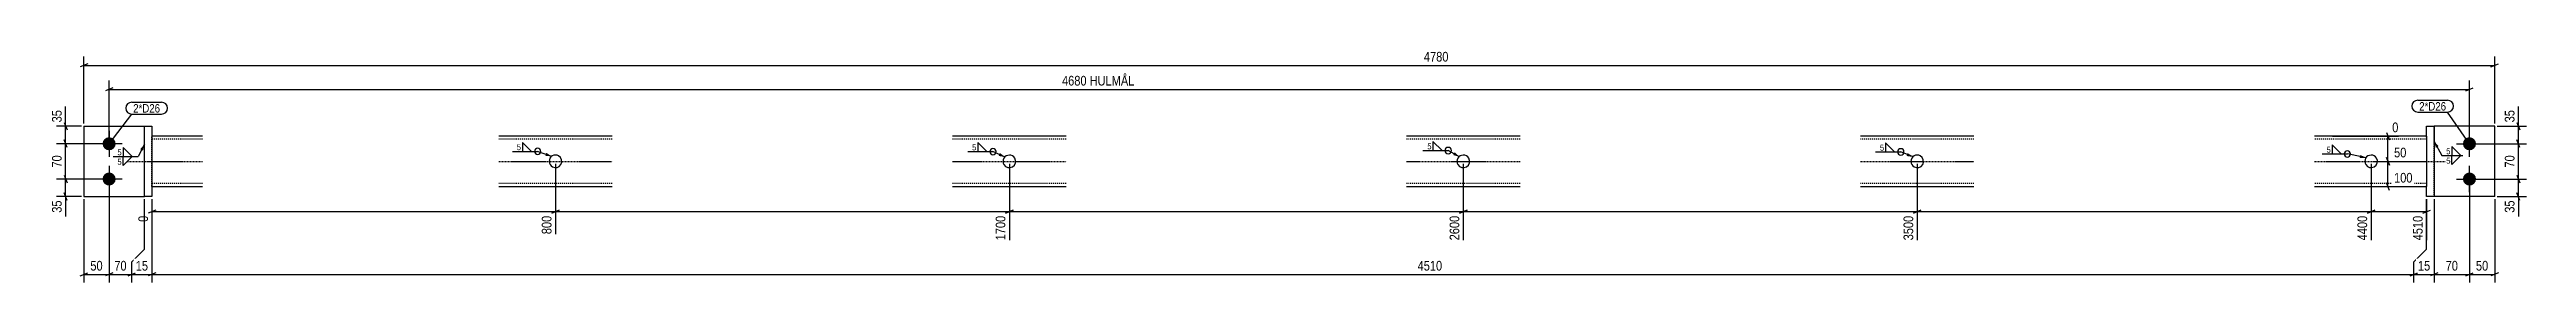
# Model space of a CAD drawing. Header units: millimetres. Extents: x 12 to 16462, y 12 to 475.
# Drawn here: x 11551 to 16462, y 12 to 475 of the extents above; entities that cross this region are included whole.
import ezdxf

# ---------------------------------------------------------------- set-up
doc = ezdxf.new("R2010")
doc.units = ezdxf.units.MM
doc.linetypes.add('DXK_LINE_DOT2', pattern=[3.9198, 1.9599, -1.9599])
doc.linetypes.add('DXK_LINE_DOT3', pattern=[5.9187, 2.979, -0.9799, 0.9799, -0.9799])
for name, color, linetype in [('MÅLSÆTNING', 7, 'Continuous'), ('STÅL', 7, 'Continuous'), ('TEKST', 7, 'Continuous')]:
    doc.layers.add(name, color=color, linetype=linetype)
doc.styles.add('Arial Narrow', font='ARIALN.TTF', dxfattribs={"height": 0.2})

msp = doc.modelspace()

# ---------------------------------------------------------------- hatches: boundary and pattern name
at = {"layer": 'STÅL', "linetype": 'Continuous'}
for points in [[(11669.4, 274.5, -1), (11669.4, 300.5, -1)], [(16349.4, 300.5, -1), (16349.4, 274.5, -1)], [(11669.4, 204.5, -1), (11669.4, 230.5, -1)], [(16349.4, 230.5, -1), (16349.4, 204.5, -1)]]:
    msp.add_hatch(color=96, dxfattribs=at).paths.add_polyline_path(points)
at = {"layer": 'TEKST', "linetype": 'Continuous'}
for points in [[(11731, 276.7), (11739.4, 286.5), (11736.6, 273.9)], [(12536.4, 269.5), (12547.2, 262.3), (12534.4, 263.6)], [(13435.8, 269.1), (13445.9, 261.1), (13433.2, 263.4)], [(14337.2, 270.6), (14346.7, 261.8), (14334.2, 265.1)], [(15235.8, 269), (15246.2, 261.3), (15233.4, 263.2)], [(16133, 265.3), (16144.6, 259.7), (16131.7, 259.2)]]:
    msp.add_hatch(color=3, dxfattribs=at).paths.add_polyline_path(points)

# ---------------------------------------------------------------- linework, layer by layer
at = {"layer": 'MÅLSÆTNING', "color": 7, "linetype": 'Continuous'}
for p, q in [((11626.9, 446), (11611.9, 440)), ((11619.4, 327.5), (11619.4, 460.8)), ((11619.4, 443), (16399.4, 443)), ((16391.9, 440), (16406.9, 446)), ((16399.4, 327.5), (16399.4, 460.8)), ((11676.9, 398.4), (11661.9, 392.4)), ((11669.4, 292.5), (11669.4, 413.2)), ((11669.4, 395.4), (16349.4, 395.4)), ((16341.9, 392.4), (16356.9, 398.4)), ((16349.4, 292.5), (16349.4, 413.2)), ((11614.4, 322.5), (11565.3, 322.5)), ((11580, 330), (11586, 315)), ((11586, 280), (11580, 295)), ((11586, 280), (11580, 295)), ((11583, 287.5), (11583, 322.5)), ((16077.9, 302.5), (16208.4, 302.5)), ((16184.7, 310), (16190.7, 295)), ((16187.7, 252.5), (16187.7, 302.5)), ((16404.4, 322.5), (16462.4, 322.5)), ((16443.4, 330), (16449.4, 315)), ((16449.4, 280), (16443.4, 295)), ((16449.4, 280), (16443.4, 295)), ((16446.4, 287.5), (16446.4, 322.5)), ((11664.4, 287.5), (11565.3, 287.5)), ((11664.4, 287.5), (11565.3, 287.5)), ((11583, 217.5), (11583, 287.5)), ((12554.4, 247.5), (12554.4, 108)), ((12554.4, 247.5), (12554.4, 108)), ((13454.4, 247.5), (13454.4, 95.8)), ((13454.4, 247.5), (13454.4, 95.8)), ((14354.4, 247.5), (14354.4, 95.8)), ((14354.4, 247.5), (14354.4, 95.8)), ((15254.4, 247.5), (15254.4, 95.8)), ((15254.4, 247.5), (15254.4, 95.8)), ((16154.4, 247.5), (16154.4, 95.8)), ((16159.4, 252.5), (16227.9, 252.5)), ((16159.4, 252.5), (16227.9, 252.5)), ((16190.7, 245), (16184.7, 260)), ((16184.7, 260), (16190.7, 245)), ((16187.7, 202.5), (16187.7, 252.5)), ((16354.4, 287.5), (16462.4, 287.5)), ((16354.4, 287.5), (16462.4, 287.5)), ((16446.4, 217.5), (16446.4, 287.5)), ((11664.4, 217.5), (11565.3, 217.5)), ((11580, 225), (11586, 210)), ((11669.4, 212.5), (11669.4, 12)), ((16078.2, 202.5), (16240.1, 202.5)), ((16190.7, 195), (16184.7, 210)), ((16349.4, 212.5), (16349.4, 12)), ((16354.4, 217.5), (16462.4, 217.5)), ((16354.4, 217.5), (16462.4, 217.5)), ((16443.4, 225), (16449.4, 210)), ((16443.4, 225), (16449.4, 210)), ((16446.4, 182.5), (16446.4, 217.5)), ((11614.4, 182.5), (11565.3, 182.5)), ((11586, 175), (11580, 190)), ((11619.4, 177.5), (11619.4, 12)), ((11739.4, 78), (11739.4, 177.5)), ((11761.9, 156), (11746.9, 150)), ((11754.4, 177.5), (11754.4, 12)), ((11754.4, 177.5), (11754.4, 132.4)), ((11754.4, 153), (12554.4, 153)), ((12561.9, 156), (12546.9, 150)), ((12546.9, 150), (12561.9, 156)), ((12554.4, 153), (13454.4, 153)), ((13461.9, 156), (13446.9, 150)), ((13446.9, 150), (13461.9, 156)), ((13454.4, 153), (14354.4, 153)), ((14361.9, 156), (14346.9, 150)), ((14346.9, 150), (14361.9, 156)), ((14354.4, 153), (15254.4, 153)), ((15261.9, 156), (15246.9, 150)), ((15246.9, 150), (15261.9, 156)), ((15254.4, 153), (16154.4, 153)), ((16146.9, 150), (16161.9, 156)), ((16256.9, 150), (16271.9, 156)), ((16264.4, 78), (16264.4, 177.5)), ((16264.4, 78), (16264.4, 177.5)), ((16264.4, 177.5), (16264.4, 95.8)), ((16279.4, 177.5), (16279.4, 12)), ((16399.4, 177.5), (16399.4, 12)), ((16404.4, 182.5), (16462.4, 182.5)), ((16449.4, 175), (16443.4, 190)), ((11714.4, 53), (11739.4, 78)), ((11714.4, 12), (11714.4, 53)), ((16239.4, 53), (16264.4, 78)), ((16239.4, 53), (16264.4, 78)), ((16239.4, 12), (16239.4, 53)), ((16239.4, 12), (16239.4, 53)), ((11611.9, 25), (11626.9, 31)), ((11676.9, 31), (11661.9, 25)), ((11669.4, 28), (11714.4, 28)), ((11706.9, 25), (11721.9, 31)), ((11761.9, 31), (11746.9, 25)), ((11761.9, 31), (11746.9, 25)), ((11754.4, 28), (16239.4, 28)), ((16231.9, 25), (16246.9, 31)), ((16231.9, 25), (16246.9, 31)), ((16239.4, 28), (16279.4, 28)), ((16286.9, 31), (16271.9, 25)), ((16341.9, 25), (16356.9, 31)), ((16349.4, 28), (16399.4, 28)), ((16406.9, 31), (16391.9, 25))]:
    msp.add_line(p, q, dxfattribs=at)
at = {"layer": 'STÅL', "color": 2, "linetype": 'Continuous'}
for p, q in [((11619.4, 322.5), (11739.4, 322.5)), ((11619.4, 322.5), (11619.4, 182.5)), ((11739.4, 182.5), (11739.4, 322.5)), ((11739.4, 322.5), (11754.4, 322.5)), ((11754.4, 322.5), (11754.4, 300.6)), ((11854.4, 302.5), (11754.4, 302.5)), ((11754.4, 300.6), (11754.4, 204.3)), ((12666.9, 302.5), (12441.9, 302.5)), ((13566.9, 302.5), (13341.9, 302.5)), ((14466.9, 302.5), (14241.9, 302.5)), ((15366.9, 302.5), (15141.9, 302.5)), ((16264.4, 302.5), (16041.9, 302.5)), ((16264.4, 300.6), (16264.4, 322.5)), ((16264.4, 322.5), (16279.4, 322.5)), ((16264.4, 300.6), (16264.4, 204.3)), ((16399.4, 322.5), (16279.4, 322.5)), ((16279.4, 322.5), (16279.4, 182.5)), ((16399.4, 182.5), (16399.4, 322.5)), ((11754.4, 204.3), (11754.4, 182.5)), ((11754.4, 202.5), (11854.4, 202.5)), ((12441.9, 202.5), (12666.9, 202.5)), ((13341.9, 202.5), (13566.9, 202.5)), ((14241.9, 202.5), (14466.9, 202.5)), ((15141.9, 202.5), (15366.9, 202.5)), ((16041.9, 202.5), (16264.4, 202.5)), ((16264.4, 182.5), (16264.4, 204.3)), ((11619.4, 182.5), (11739.4, 182.5)), ((11754.4, 182.5), (11739.4, 182.5)), ((16279.4, 182.5), (16264.4, 182.5)), ((16399.4, 182.5), (16279.4, 182.5))]:
    msp.add_line(p, q, dxfattribs=at)
at = {"layer": 'STÅL', "color": 96, "linetype": 'Continuous'}
for p, q in [((11669.4, 313.5), (11669.4, 261.5)), ((16349.4, 261.5), (16349.4, 313.5)), ((11695.4, 287.5), (11643.4, 287.5)), ((16323.4, 287.5), (16375.4, 287.5)), ((11695.4, 217.5), (11643.4, 217.5)), ((11669.4, 243.5), (11669.4, 191.5)), ((16323.4, 217.5), (16375.4, 217.5)), ((16349.4, 191.5), (16349.4, 243.5))]:
    msp.add_line(p, q, dxfattribs=at)
at = {"layer": 'STÅL', "color": 7, "linetype": 'DXK_LINE_DOT2'}
for p, q in [((11739.4, 182.5), (11739.4, 322.5)), ((11754.4, 302.5), (11754.4, 301.6)), ((11754.4, 300.6), (11754.4, 301.6)), ((11754.4, 204.3), (11754.4, 300.6)), ((11854.4, 296.5), (11754.4, 296.5)), ((12666.9, 296.5), (12441.9, 296.5)), ((13566.9, 296.5), (13341.9, 296.5)), ((14466.9, 296.5), (14241.9, 296.5)), ((15366.9, 296.5), (15141.9, 296.5)), ((16264.4, 296.5), (16041.9, 296.5)), ((16264.4, 302.5), (16264.4, 300.6)), ((16264.4, 300.6), (16264.4, 204.3)), ((16279.4, 182.5), (16279.4, 322.5)), ((11854.4, 208.5), (11754.4, 208.5)), ((11754.4, 202.5), (11754.4, 204.3)), ((12666.9, 208.5), (12441.9, 208.5)), ((13566.9, 208.5), (13341.9, 208.5)), ((14466.9, 208.5), (14241.9, 208.5)), ((15366.9, 208.5), (15141.9, 208.5)), ((16264.4, 208.5), (16041.9, 208.5)), ((16264.4, 203.4), (16264.4, 204.3)), ((16264.4, 203.4), (16264.4, 202.5))]:
    msp.add_line(p, q, dxfattribs=at)
at = {"layer": 'STÅL', "color": 7, "linetype": 'DXK_LINE_DOT3'}
for p, q in [((11704.4, 252.5), (11854.4, 252.5)), ((12441.9, 252.5), (12666.9, 252.5)), ((12554.4, 252.5), (12554.4, 252.5)), ((13341.9, 252.5), (13566.9, 252.5)), ((13454.4, 252.5), (13454.4, 252.5)), ((14241.9, 252.5), (14466.9, 252.5)), ((14354.4, 252.5), (14354.4, 252.5)), ((15141.9, 252.5), (15366.9, 252.5)), ((15254.4, 252.5), (15254.4, 252.5)), ((16041.9, 252.5), (16314.4, 252.5)), ((16154.4, 252.5), (16154.4, 252.5))]:
    msp.add_line(p, q, dxfattribs=at)
at = {"layer": 'STÅL', "color": 2, "linetype": 'Continuous'}
for centre, start, end in [((12554.4, 252.5), 60.3737, 240.3737), ((12554.4, 252.5), 240.3737, 60.3737), ((13454.4, 252.5), 30.3737, 210.3737), ((13454.4, 252.5), 210.3737, 30.3737), ((14354.4, 252.5), 30.3737, 210.3737), ((14354.4, 252.5), 210.3737, 30.3737), ((15254.4, 252.5), 60.3737, 240.3737), ((15254.4, 252.5), 240.3737, 60.3737), ((16154.4, 252.5), 30.3737, 210.3737), ((16154.4, 252.5), 210.3737, 30.3737)]:
    msp.add_arc(centre, 12.5, start, end, dxfattribs=at)
at = {"layer": 'TEKST', "color": 3, "linetype": 'Continuous'}
for p, q in [((11739.4, 286.5), (11727.2, 262.2)), ((12547.2, 262.3), (12519.1, 272.3)), ((13445.9, 261.1), (13421.9, 272)), ((14346.7, 261.8), (14324.5, 274.1)), ((15246.2, 261.3), (15221.9, 271.4)), ((16144.6, 259.7), (16107.4, 267.3))]:
    msp.add_line(p, q, dxfattribs=at)
for centre, start, end in [((12519.1, 272.3), 90, 270), ((12519.1, 272.3), 270, 90), ((13421.9, 272), 90, 270), ((13421.9, 272), 270, 90), ((14324.5, 274.1), 90, 270), ((14324.5, 274.1), 270, 90), ((15221.9, 271.4), 90, 270), ((15221.9, 271.4), 270, 90), ((16107.4, 267.3), 90, 270), ((16107.4, 267.3), 270, 90)]:
    msp.add_arc(centre, 6.25, start, end, dxfattribs=at)

# ---------------------------------------------------------------- wipeouts: each hides what was drawn before it
at = {"color": 0}
msp.add_wipeout([(11770.4, 349.5), (11770.4, 367), (11717.2, 367), (11717.2, 349.5)], dxfattribs=at).dxf.layer = 'TEKST'

# ---------------------------------------------------------------- next in the draw order: wipeouts: each hides what was drawn before it
for points, layer in [([(14329, 446.8), (14329, 474.8), (14272.3, 474.8), (14272.3, 446.8)], 'MÅLSÆTNING'), ([(11579.3, 358.3), (11551.3, 358.3), (11551.3, 326), (11579.3, 326)], 'MÅLSÆTNING'), ([(16442.6, 358.3), (16414.6, 358.3), (16414.6, 326), (16442.6, 326)], 'MÅLSÆTNING'), ([(11579.3, 268.7), (11551.3, 268.7), (11551.3, 236.3), (11579.3, 236.3)], 'MÅLSÆTNING'), ([(16442.6, 268.7), (16414.6, 268.7), (16414.6, 236.3), (16442.6, 236.3)], 'MÅLSÆTNING'), ([(16442.6, 179), (16414.6, 179), (16414.6, 146.6), (16442.6, 146.6)], 'MÅLSÆTNING'), ([(11708.1, 31.7), (11708.1, 59.7), (11675.7, 59.7), (11675.7, 31.7)], 'MÅLSÆTNING'), ([(14316.5, 31.7), (14316.5, 59.7), (14259.8, 59.7), (14259.8, 31.7)], 'MÅLSÆTNING'), ([(16275.6, 31.7), (16275.6, 59.7), (16243.2, 59.7), (16243.2, 31.7)], 'MÅLSÆTNING'), ([(16390.6, 31.7), (16390.6, 59.7), (16358.2, 59.7), (16358.2, 31.7)], 'MÅLSÆTNING'), ([(11770.4, 349.5), (11770.4, 367), (11717.2, 367), (11717.2, 349.5)], 'TEKST'), ([(16303.1, 353.5), (16303.1, 371), (16249.8, 371), (16249.8, 353.5)], 'TEKST'), ([(12486.3, 273.8), (12486.3, 288.3), (12476.7, 288.3), (12476.7, 273.8)], 'TEKST'), ([(13389.1, 273.5), (13389.1, 288), (13379.5, 288), (13379.5, 273.5)], 'TEKST'), ([(14291.7, 275.6), (14291.7, 290.1), (14282.1, 290.1), (14282.1, 275.6)], 'TEKST'), ([(15189.1, 272.9), (15189.1, 287.4), (15179.5, 287.4), (15179.5, 272.9)], 'TEKST'), ([(16074.7, 268.8), (16074.7, 283.3), (16065.1, 283.3), (16065.1, 268.8)], 'TEKST')]:
    msp.add_wipeout(points, dxfattribs=at).dxf.layer = layer
at = {"color": 0, "linetype": 'Continuous'}
for points in [[(16212.4, 306.5), (16212.4, 334.5), (16192.2, 334.5), (16192.2, 306.5)], [(11750.4, 148.5), (11722.4, 148.5), (11722.4, 128.4), (11750.4, 128.4)], [(12550.4, 148.5), (12522.4, 148.5), (12522.4, 104), (12550.4, 104)], [(13450.4, 148.5), (13422.4, 148.5), (13422.4, 91.8), (13450.4, 91.8)], [(14350.4, 148.5), (14322.4, 148.5), (14322.4, 91.8), (14350.4, 91.8)], [(15250.4, 148.5), (15222.4, 148.5), (15222.4, 91.8), (15250.4, 91.8)], [(16150.4, 148.5), (16122.4, 148.5), (16122.4, 91.8), (16150.4, 91.8)]]:
    msp.add_wipeout(points, dxfattribs=at).dxf.layer = 'MÅLSÆTNING'

# ---------------------------------------------------------------- next in the draw order: linework, layer by layer
at = {"layer": 'MÅLSÆTNING', "color": 7, "linetype": 'Continuous'}
for p, q in [((11583, 322.5), (11583, 361.8)), ((11583, 322.5), (11583, 361.8)), ((16446.4, 322.5), (16446.4, 361.8)), ((16446.4, 322.5), (16446.4, 361.8)), ((16154.4, 247.5), (16154.4, 95.8)), ((11664.4, 217.5), (11565.3, 217.5)), ((11580, 225), (11586, 210)), ((11583, 182.5), (11583, 217.5)), ((11669.4, 212.5), (11669.4, 12)), ((16349.4, 212.5), (16349.4, 12)), ((11739.4, 78), (11739.4, 177.5)), ((11754.4, 177.5), (11754.4, 12)), ((16161.9, 156), (16146.9, 150)), ((16154.4, 153), (16264.4, 153)), ((16279.4, 177.5), (16279.4, 12)), ((16446.4, 182.5), (16446.4, 143.1)), ((16446.4, 182.5), (16446.4, 143.1)), ((11714.4, 53), (11739.4, 78)), ((11714.4, 12), (11714.4, 53)), ((11619.4, 28), (11669.4, 28)), ((11676.9, 31), (11661.9, 25)), ((11706.9, 25), (11721.9, 31)), ((11714.4, 28), (11754.4, 28)), ((16286.9, 31), (16271.9, 25)), ((16279.4, 28), (16349.4, 28)), ((16341.9, 25), (16356.9, 31))]:
    msp.add_line(p, q, dxfattribs=at)
at = {"layer": 'TEKST', "color": 7, "linetype": 'Continuous'}
for p, q in [((11669.4, 287.5), (11714.2, 346.5)), ((11714.2, 370), (11773.4, 370)), ((11714.2, 346.5), (11773.4, 346.5))]:
    msp.add_line(p, q, dxfattribs=at)
at = {"layer": 'TEKST', "color": 3, "linetype": 'Continuous'}
for p, q in [((12468.9, 272.3), (12519.1, 272.3)), ((12506.7, 272.3), (12488.9, 290.2)), ((12488.9, 290.2), (12488.9, 272.3)), ((12488.9, 272.3), (12506.7, 272.3)), ((13371.7, 272), (13421.9, 272)), ((13409.5, 272), (13391.7, 289.8)), ((13391.7, 289.8), (13391.7, 272)), ((13391.7, 272), (13409.5, 272)), ((14274.4, 274.1), (14324.5, 274.1)), ((14312.2, 274.1), (14294.3, 291.9)), ((14294.3, 291.9), (14294.3, 274.1)), ((14294.3, 274.1), (14312.2, 274.1)), ((15171.7, 271.4), (15221.9, 271.4)), ((15209.5, 271.4), (15191.7, 289.3)), ((15191.7, 289.3), (15191.7, 271.4)), ((15191.7, 271.4), (15209.5, 271.4)), ((16057.3, 267.3), (16107.4, 267.3)), ((16095.1, 267.3), (16077.3, 285.1)), ((16077.3, 285.1), (16077.3, 267.3)), ((16077.3, 267.3), (16095.1, 267.3))]:
    msp.add_line(p, q, dxfattribs=at)
at = {"layer": 'TEKST', "color": 7, "linetype": 'Continuous'}
for centre, start, end in [((11714.2, 358.2), 90, 270), ((11773.4, 358.2), 270, 90)]:
    msp.add_arc(centre, 11.8, start, end, dxfattribs=at)

# ---------------------------------------------------------------- next in the draw order: texts
at = {"layer": 'MÅLSÆTNING', "color": 3, "style": 'Arial Narrow'}
for s, p in [('4780', (14276.3, 450.8)), ('70', (11679.7, 35.8)), ('4510', (14263.8, 35.8)), ('15', (16247.2, 35.8)), ('50', (16362.2, 35.8))]:
    msp.add_text(s, height=19.09, dxfattribs=at).set_placement(p)
for s, p in [('35', (11575.3, 330)), ('35', (16438.6, 330)), ('70', (11575.3, 240.3)), ('70', (16438.6, 240.3)), ('35', (16438.6, 150.6))]:
    msp.add_text(s, height=19.09, rotation=90.0002, dxfattribs=at).set_placement(p)
at = {"layer": 'MÅLSÆTNING', "color": 3, "linetype": 'Continuous', "style": 'Arial Narrow'}
msp.add_text('0', height=19.1, dxfattribs=at).set_placement((16196.2, 310.5))
for s, height, p in [('0', 19.1, (11746.4, 132.4)), ('800', 19.09, (12546.4, 108)), ('1700', 19.09, (13446.4, 95.8)), ('2600', 19.09, (14346.4, 95.8)), ('3500', 19.09, (15246.4, 95.8)), ('4400', 19.09, (16146.4, 95.8))]:
    msp.add_text(s, height=height, rotation=90.0002, dxfattribs=at).set_placement(p)
at = {"layer": 'TEKST', "color": 3, "style": 'Arial Narrow'}
for s, height, p in [('2*D26', 16.7, (11717.2, 349.5)), ('5', 11.9, (12477.7, 274.8)), ('5', 11.9, (13380.5, 274.5)), ('5', 11.9, (14283.1, 276.6)), ('5', 11.9, (15180.5, 273.9)), ('5', 11.9, (16066.1, 269.8))]:
    msp.add_text(s, height=height, dxfattribs=at).set_placement(p)

# ---------------------------------------------------------------- next in the draw order: wipeouts: each hides what was drawn before it
at = {"color": 0, "linetype": 'Continuous'}
msp.add_wipeout([(16228.3, 256.5), (16228.3, 284.5), (16195.9, 284.5), (16195.9, 256.5)], dxfattribs=at).dxf.layer = 'MÅLSÆTNING'
at = {"color": 0}
msp.add_wipeout([(16303.1, 353.5), (16303.1, 371), (16249.8, 371), (16249.8, 353.5)], dxfattribs=at).dxf.layer = 'TEKST'

# ---------------------------------------------------------------- next in the draw order: linework, layer by layer
at = {"layer": 'TEKST', "color": 7, "linetype": 'Continuous'}
for p, q in [((16246.8, 374), (16306.1, 374)), ((16246.8, 350.5), (16306.1, 350.5)), ((16349.4, 287.5), (16306.1, 350.5))]:
    msp.add_line(p, q, dxfattribs=at)
for centre, start, end in [((16246.8, 362.2), 90, 270), ((16306.1, 362.2), 270, 90)]:
    msp.add_arc(centre, 11.7, start, end, dxfattribs=at)

# ---------------------------------------------------------------- next in the draw order: texts
at = {"layer": 'MÅLSÆTNING', "color": 3, "linetype": 'Continuous', "style": 'Arial Narrow'}
msp.add_text('50', height=19.09, dxfattribs=at).set_placement((16199.9, 260.5))
at = {"layer": 'TEKST', "color": 3, "style": 'Arial Narrow'}
msp.add_text('2*D26', height=16.7, dxfattribs=at).set_placement((16249.8, 353.5))

# ---------------------------------------------------------------- next in the draw order: wipeouts: each hides what was drawn before it
at = {"color": 0}
for points, layer in [([(14376.5, 399.2), (14376.5, 427.2), (13554.8, 427.2), (13554.8, 399.2)], 'MÅLSÆTNING'), ([(11579.3, 179), (11551.3, 179), (11551.3, 146.6), (11579.3, 146.6)], 'MÅLSÆTNING'), ([(11660.6, 31.7), (11660.6, 59.7), (11628.2, 59.7), (11628.2, 31.7)], 'MÅLSÆTNING'), ([(11750.6, 31.7), (11750.6, 59.7), (11718.2, 59.7), (11718.2, 31.7)], 'MÅLSÆTNING'), ([(16330.6, 31.7), (16330.6, 59.7), (16298.2, 59.7), (16298.2, 31.7)], 'MÅLSÆTNING'), ([(11694.5, 263.7), (11694.5, 278.2), (11684.9, 278.2), (11684.9, 263.7)], 'TEKST')]:
    msp.add_wipeout(points, dxfattribs=at).dxf.layer = layer
at = {"color": 0, "linetype": 'Continuous'}
for points in [[(16240.4, 206.5), (16240.4, 234.5), (16195.9, 234.5), (16195.9, 206.5)], [(16260.4, 148.5), (16232.4, 148.5), (16232.4, 91.8), (16260.4, 91.8)]]:
    msp.add_wipeout(points, dxfattribs=at).dxf.layer = 'MÅLSÆTNING'

# ---------------------------------------------------------------- next in the draw order: linework, layer by layer
at = {"layer": 'MÅLSÆTNING', "color": 7, "linetype": 'Continuous'}
msp.add_line((11583, 182.5), (11583, 143.1), dxfattribs=at)
msp.add_line((11583, 182.5), (11583, 143.1), dxfattribs=at)
at = {"layer": 'TEKST', "color": 3, "linetype": 'Continuous'}
for p, q in [((11714.9, 262.2), (11697, 280.1)), ((11697, 280.1), (11697, 262.2)), ((11697, 262.2), (11714.9, 262.2))]:
    msp.add_line(p, q, dxfattribs=at)

# ---------------------------------------------------------------- next in the draw order: texts
at = {"layer": 'MÅLSÆTNING', "color": 3, "style": 'Arial Narrow'}
for s, height, p in [('4680 HULMÅL', 19.089, (13558.8, 403.2)), ('50', 19.09, (11632.2, 35.8)), ('15', 19.09, (11722.2, 35.8)), ('70', 19.09, (16302.2, 35.8))]:
    msp.add_text(s, height=height, dxfattribs=at).set_placement(p)
at = {"layer": 'MÅLSÆTNING', "color": 3, "linetype": 'Continuous', "style": 'Arial Narrow'}
msp.add_text('100', height=19.09, dxfattribs=at).set_placement((16199.9, 210.5))
at = {"layer": 'MÅLSÆTNING', "color": 3, "style": 'Arial Narrow'}
msp.add_text('35', height=19.09, rotation=90.0002, dxfattribs=at).set_placement((11575.3, 150.6))
at = {"layer": 'MÅLSÆTNING', "color": 3, "linetype": 'Continuous', "style": 'Arial Narrow'}
msp.add_text('4510', height=19.09, rotation=90.0002, dxfattribs=at).set_placement((16256.4, 95.8))

# ---------------------------------------------------------------- next in the draw order: wipeouts: each hides what was drawn before it
at = {"color": 0}
msp.add_wipeout([(16312, 265.7), (16312, 280.2), (16302.4, 280.2), (16302.4, 265.7)], dxfattribs=at).dxf.layer = 'TEKST'

# ---------------------------------------------------------------- next in the draw order: linework, layer by layer
at = {"layer": 'TEKST', "color": 3, "linetype": 'Continuous'}
for p, q in [((16332.4, 264.2), (16314.6, 282)), ((16314.6, 282), (16314.6, 264.2)), ((16314.6, 264.2), (16332.4, 264.2))]:
    msp.add_line(p, q, dxfattribs=at)

# ---------------------------------------------------------------- next in the draw order: wipeouts: each hides what was drawn before it
at = {"color": 0, "linetype": 'Continuous'}
msp.add_wipeout([(11694.5, 244.9), (11694.5, 259.4), (11684.9, 259.4), (11684.9, 244.9)], dxfattribs=at).dxf.layer = 'TEKST'

# ---------------------------------------------------------------- next in the draw order: linework, layer by layer
at = {"layer": 'TEKST', "color": 3, "linetype": 'Continuous'}
for p, q in [((11677.1, 262.2), (11727.2, 262.2)), ((11697, 262.2), (11714.9, 262.2)), ((11714.9, 262.2), (11697, 244.3)), ((11697, 244.3), (11697, 262.2))]:
    msp.add_line(p, q, dxfattribs=at)

# ---------------------------------------------------------------- next in the draw order: texts
at = {"layer": 'TEKST', "color": 3, "style": 'Arial Narrow'}
msp.add_text('5', height=11.9, dxfattribs=at).set_placement((11685.9, 264.7))
at = {"layer": 'TEKST', "color": 3, "linetype": 'Continuous', "style": 'Arial Narrow'}
msp.add_text('5', height=11.9, dxfattribs=at).set_placement((11685.9, 245.9))

# ---------------------------------------------------------------- next in the draw order: wipeouts: each hides what was drawn before it
at = {"color": 0, "linetype": 'Continuous'}
msp.add_wipeout([(16312, 246.9), (16312, 261.4), (16302.4, 261.4), (16302.4, 246.9)], dxfattribs=at).dxf.layer = 'TEKST'

# ---------------------------------------------------------------- next in the draw order: hatches: boundary and pattern name
at = {"layer": 'TEKST', "linetype": 'Continuous'}
msp.add_hatch(color=3, dxfattribs=at).paths.add_polyline_path([(16282.7, 279.6), (16279.4, 292.1), (16288.1, 282.6)])

# ---------------------------------------------------------------- next in the draw order: linework, layer by layer
at = {"layer": 'TEKST', "color": 3, "linetype": 'Continuous'}
for p, q in [((16279.4, 292.1), (16294.7, 264.2)), ((16294.7, 264.2), (16336, 264.2)), ((16314.6, 264.2), (16332.4, 264.2)), ((16332.4, 264.2), (16314.6, 246.3)), ((16314.6, 246.3), (16314.6, 264.2))]:
    msp.add_line(p, q, dxfattribs=at)

# ---------------------------------------------------------------- next in the draw order: texts
at = {"layer": 'TEKST', "color": 3, "style": 'Arial Narrow'}
msp.add_text('5', height=11.9, dxfattribs=at).set_placement((16303.4, 266.7))
at = {"layer": 'TEKST', "color": 3, "linetype": 'Continuous', "style": 'Arial Narrow'}
msp.add_text('5', height=11.9, dxfattribs=at).set_placement((16303.4, 247.9))

doc.saveas('drawing.dxf')
